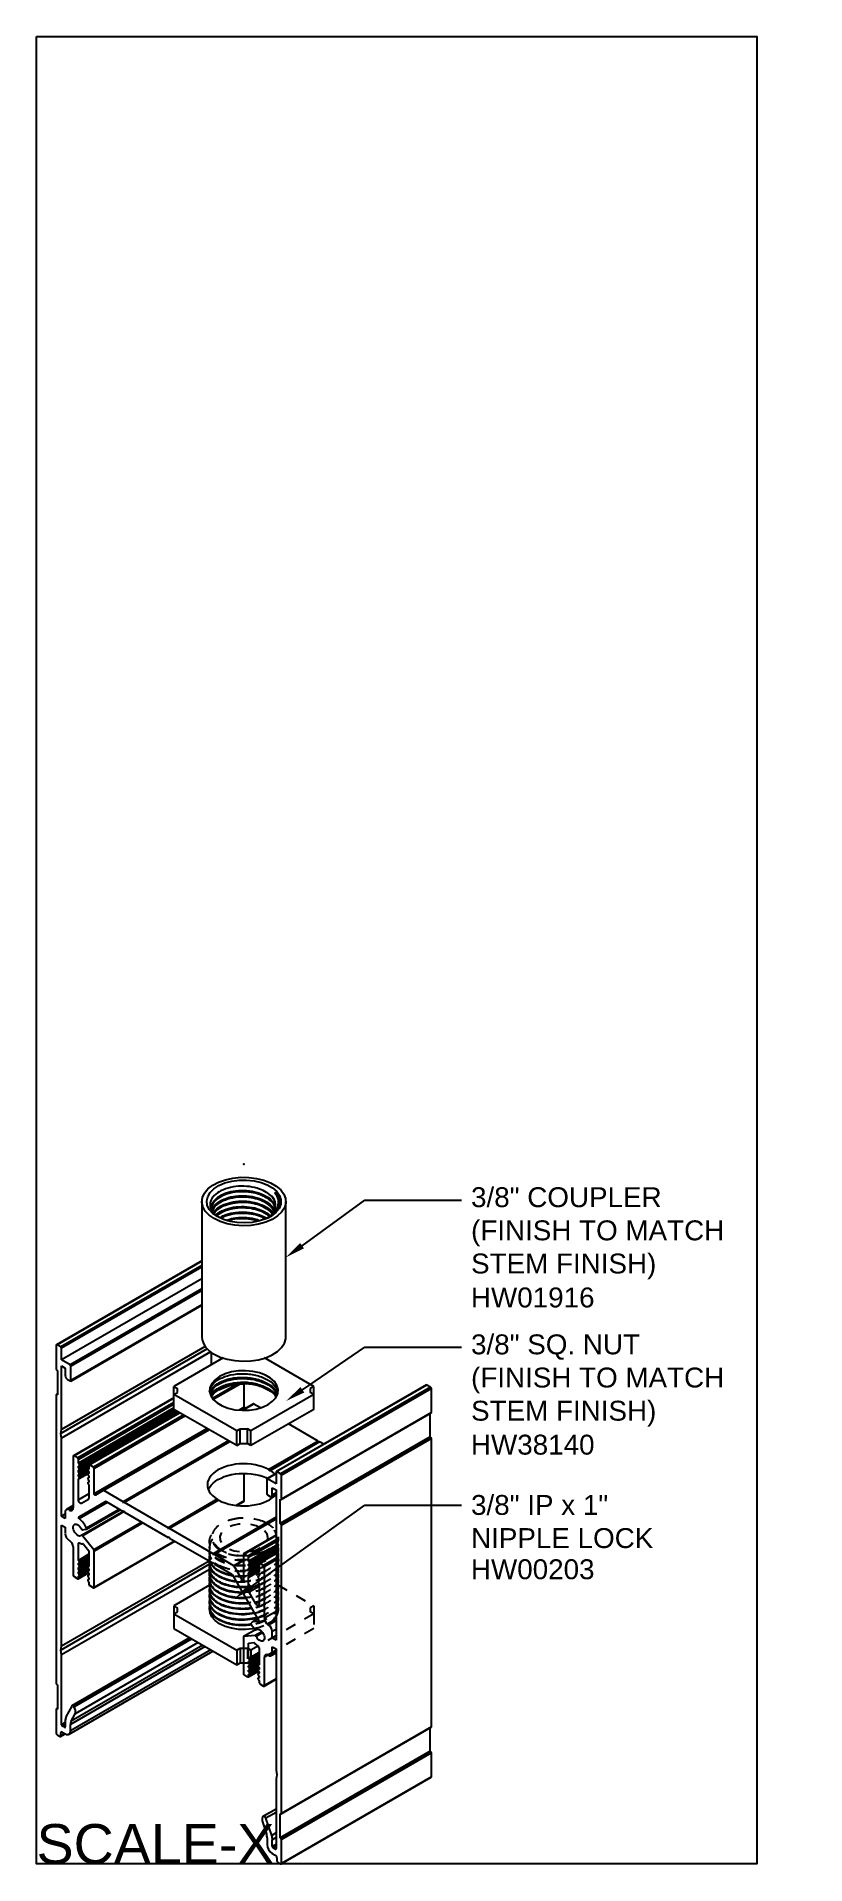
# Model space of a CAD drawing. Extents: x 0 to 7.2, y -17.2 to 0.
import ezdxf
from ezdxf import colors
from ezdxf.entities.mleader import LeaderData, LeaderLine
from ezdxf.math import Vec2, Vec3

# ---------------------------------------------------------------- set-up
doc = ezdxf.new("R2010")
doc.units = 0
doc.header["$LTSCALE"] = 0.5
doc.header["$MEASUREMENT"] = 0
doc.linetypes.add('HIDDEN2', pattern=[0.1875, 0.125, -0.0625])
doc.layers.get('0').update_dxf_attribs({"color": 255, "linetype": 'CONTINUOUS'})
doc.layers.add('CUST DWG', color=60, linetype='CONTINUOUS', lineweight=20)
for name, color, linetype in [('FAB DWG', 221, 'CONTINUOUS'), ('Hardware', 242, 'CONTINUOUS'), ('Housing', 150, 'CONTINUOUS'), ('Mounting', 4, 'CONTINUOUS')]:
    doc.layers.add(name, color=color, linetype=linetype)
doc.layers.add('Text-Unprinted', color=131, linetype='CONTINUOUS', plot=False)
doc.styles.add('LSAD_Standard', font='arial.ttf')

msp = doc.modelspace()

# ---------------------------------------------------------------- texts
at = {"layer": 'FAB DWG', "ltscale": 0.5, "transparency": 16777216, "char_height": 0.1875, "width": 3.15153, "attachment_point": 1, "style": 'LSAD_Standard'}
for s, insert in [('\\A1;HW01916', (4.094, -11.788)), ('\\A1;HW38140', (4.094, -13.175)), ('\\A1;HW00203', (4.094, -14.349))]:
    msp.add_mtext(s, dxfattribs=dict(at, insert=insert))
at = {"layer": 'Text-Unprinted', "ltscale": 0.5, "transparency": 16777216, "style": 'LSAD_Standard'}
msp.add_attdef('SCALE-X', (0, -17.219), 'XEffectiveScaleFactor', height=0.375, dxfattribs=at)

# ---------------------------------------------------------------- linework, layer by layer
at = {"ltscale": 0.5, "transparency": 16777216}
msp.add_point((1.954, -10.625), dxfattribs=at)
at = {"layer": 'Hardware', "transparency": 16777216}
for p, q in [((1.76, -12.452), (1.295, -12.72)), ((2.612, -12.72), (2.147, -12.452)), ((1.295, -12.72), (1.328, -12.74)), ((1.295, -12.797), (1.295, -12.72)), ((1.328, -12.778), (1.328, -12.74)), ((2.612, -12.72), (2.579, -12.74)), ((2.579, -12.74), (2.579, -12.778)), ((2.612, -12.797), (2.612, -12.72)), ((1.295, -12.797), (1.328, -12.778)), ((1.887, -13.139), (1.295, -12.797)), ((1.295, -12.936), (1.295, -12.797)), ((2.612, -12.797), (2.02, -13.139)), ((2.612, -12.797), (2.579, -12.778)), ((2.612, -12.936), (2.612, -12.797)), ((1.887, -13.277), (1.295, -12.936)), ((2.612, -12.936), (2.02, -13.277)), ((1.887, -13.139), (1.92, -13.119)), ((1.887, -13.277), (1.887, -13.139)), ((1.887, -13.277), (1.92, -13.258)), ((1.92, -13.119), (1.987, -13.119)), ((1.92, -13.258), (1.92, -13.119)), ((1.92, -13.258), (1.987, -13.258)), ((2.02, -13.139), (1.987, -13.119)), ((1.987, -13.258), (1.987, -13.119)), ((2.02, -13.277), (1.987, -13.258)), ((2.02, -13.277), (2.02, -13.139)), ((2.143, -13.996), (2.144, -13.997)), ((1.63, -14.594), (1.295, -14.787)), ((1.295, -14.787), (1.328, -14.806)), ((1.295, -14.787), (1.295, -14.864)), ((1.328, -14.844), (1.328, -14.806)), ((1.295, -14.864), (1.328, -14.844)), ((1.295, -14.864), (1.887, -15.205)), ((1.295, -14.864), (1.295, -15.002)), ((1.295, -15.002), (1.887, -15.344)), ((1.887, -15.205), (1.92, -15.186)), ((1.887, -15.205), (1.887, -15.344)), ((1.887, -15.344), (1.92, -15.325)), ((1.92, -15.186), (1.949, -15.186)), ((1.92, -15.186), (1.92, -15.325)), ((1.92, -15.325), (1.949, -15.325))]:
    msp.add_line(p, q, dxfattribs=at)
at = {"layer": 'Hardware', "linetype": 'HIDDEN2', "transparency": 16777216}
for p, q in [((2.273, -14.591), (2.612, -14.787)), ((2.612, -14.787), (2.579, -14.806)), ((2.579, -14.806), (2.579, -14.844)), ((2.612, -14.787), (2.612, -14.864)), ((2.612, -14.864), (2.02, -15.205)), ((2.612, -14.864), (2.579, -14.844)), ((2.612, -14.864), (2.612, -15.002)), ((2.612, -15.002), (2.02, -15.344)), ((1.949, -15.186), (1.987, -15.186)), ((1.949, -15.325), (1.987, -15.325)), ((2.02, -15.205), (1.987, -15.186)), ((1.987, -15.186), (1.987, -15.325)), ((2.02, -15.344), (1.987, -15.325)), ((2.02, -15.205), (2.02, -15.344))]:
    msp.add_line(p, q, dxfattribs=at)
at = {"layer": 'Hardware', "transparency": 16777216, "flags": 128}
for points in [[(2.182, -12.891), (2.225, -12.86), (2.256, -12.826), (2.273, -12.788), (2.277, -12.749), (2.266, -12.71), (2.242, -12.674), (2.205, -12.641), (2.157, -12.614), (2.1, -12.592), (2.037, -12.578), (1.97, -12.572), (1.903, -12.574), (1.838, -12.584), (1.777, -12.602), (1.725, -12.627), (1.682, -12.657), (1.651, -12.692), (1.634, -12.73), (1.63, -12.768), (1.641, -12.807), (1.665, -12.843), (1.702, -12.876), (1.75, -12.904), (1.807, -12.925), (1.87, -12.939), (1.937, -12.945), (2.004, -12.943), (2.069, -12.933), (2.13, -12.915), (2.182, -12.891)], [(2.021, -14.96), (1.999, -14.964), (1.94, -14.967), (1.892, -14.965), (1.829, -14.956), (1.813, -14.952), (1.809, -14.951), (1.807, -14.951), (1.807, -14.951), (1.807, -14.951), (1.807, -14.951), (1.807, -14.951), (1.807, -14.951), (1.807, -14.951), (1.807, -14.951), (1.807, -14.951), (1.807, -14.951), (1.807, -14.951), (1.785, -14.944), (1.754, -14.932), (1.716, -14.914), (1.678, -14.886), (1.646, -14.848), (1.63, -14.8), (1.635, -14.778)], [(2.054, -15.001), (2.037, -15.005), (1.97, -15.011), (1.903, -15.009), (1.838, -14.999), (1.778, -14.981), (1.725, -14.957), (1.683, -14.927), (1.652, -14.892), (1.635, -14.854), (1.631, -14.815), (1.637, -14.789)]]:
    msp.add_lwpolyline(points, dxfattribs=at)
at = {"layer": 'Hardware', "linetype": 'HIDDEN2', "transparency": 16777216, "flags": 128}
for points in [[(2.114, -14.055), (2.069, -14.034), (2.017, -14.021), (1.961, -14.016), (1.904, -14.019), (1.85, -14.03), (1.803, -14.049), (1.765, -14.074), (1.739, -14.103), (1.727, -14.135), (1.729, -14.168), (1.745, -14.2), (1.774, -14.228), (1.814, -14.251), (1.863, -14.268), (1.918, -14.277), (1.975, -14.278), (2.031, -14.271), (2.081, -14.256), (2.124, -14.234), (2.156, -14.207), (2.176, -14.176), (2.181, -14.143), (2.172, -14.111), (2.149, -14.081), (2.114, -14.055)], [(2.275, -14.206), (2.277, -14.215), (2.253, -14.281), (2.2, -14.333), (2.132, -14.37), (2.061, -14.392), (1.993, -14.403), (1.935, -14.406), (1.887, -14.403), (1.826, -14.394), (1.811, -14.39), (1.808, -14.389), (1.807, -14.389), (1.807, -14.389), (1.806, -14.389), (1.806, -14.389), (1.806, -14.389), (1.806, -14.389), (1.806, -14.389), (1.806, -14.389), (1.783, -14.382), (1.752, -14.37), (1.714, -14.351), (1.676, -14.323), (1.645, -14.285), (1.63, -14.237), (1.643, -14.182), (1.655, -14.163), (1.66, -14.157)], [(2.272, -14.754), (2.277, -14.774), (2.254, -14.839), (2.203, -14.892), (2.137, -14.929), (2.067, -14.952), (2.021, -14.96)], [(2.275, -14.838), (2.265, -14.873), (2.241, -14.91), (2.204, -14.942), (2.157, -14.97), (2.1, -14.991), (2.054, -15.001)]]:
    msp.add_lwpolyline(points, dxfattribs=at)
at = {"layer": 'Hardware', "linetype": 'HIDDEN2', "transparency": 16777216}
msp.add_arc((1.955, -14.476), 0.516, 68.6082, 95.8848, dxfattribs=at)
at = {"layer": 'Hardware', "transparency": 16777216}
for points, knots in [([(1.631, -12.772), (1.636, -12.75), (1.646, -12.704), (1.719, -12.646), (1.826, -12.607), (1.953, -12.596), (2.081, -12.613), (2.187, -12.657), (2.257, -12.716), (2.266, -12.759), (2.27, -12.777)], [0, 0, 0, 0, 0.123199, 0.253761, 0.384324, 0.514886, 0.645448, 0.77601, 0.906573, 1, 1, 1, 1]), ([(1.638, -12.788), (1.642, -12.772), (1.651, -12.733), (1.72, -12.68), (1.826, -12.641), (1.953, -12.63), (2.081, -12.647), (2.187, -12.692), (2.253, -12.745), (2.262, -12.782), (2.264, -12.795)], [0, 0, 0, 0, 0.094349, 0.233906, 0.373463, 0.51302, 0.652577, 0.792135, 0.931692, 1, 1, 1, 1]), ([(1.64, -12.792), (1.644, -12.779), (1.653, -12.742), (1.72, -12.691), (1.826, -12.653), (1.953, -12.641), (2.081, -12.658), (2.186, -12.703), (2.251, -12.754), (2.26, -12.79), (2.263, -12.8)], [0, 0, 0, 0, 0.082922, 0.225901, 0.368879, 0.511858, 0.654836, 0.797815, 0.940794, 1, 1, 1, 1]), ([(1.647, -12.807), (1.649, -12.8), (1.658, -12.77), (1.721, -12.726), (1.826, -12.687), (1.953, -12.675), (2.081, -12.692), (2.186, -12.737), (2.247, -12.783), (2.256, -12.813), (2.257, -12.817)], [0, 0, 0, 0, 0.045014, 0.199343, 0.353672, 0.508002, 0.662331, 0.81666, 0.97099, 1, 1, 1, 1]), ([(1.65, -12.811), (1.651, -12.807), (1.66, -12.779), (1.721, -12.737), (1.826, -12.698), (1.953, -12.686), (2.081, -12.704), (2.185, -12.748), (2.246, -12.793), (2.254, -12.82), (2.255, -12.823)], [0, 0, 0, 0, 0.031004, 0.189528, 0.348052, 0.506576, 0.665101, 0.823625, 0.982149, 1, 1, 1, 1]), ([(1.651, -12.815), (1.653, -12.812), (1.663, -12.788), (1.717, -12.751), (1.808, -12.711), (1.892, -12.696), (1.939, -12.694), (1.948, -12.694)], [0, 0, 0, 0, 0.036029, 0.330898, 0.626534, 0.932015, 1, 1, 1, 1]), ([(1.948, -12.694), (1.952, -12.693), (1.963, -12.693), (1.973, -12.694), (1.978, -12.695)], [0, 0, 0, 0, 0.451289, 1, 1, 1, 1]), ([(1.879, -14.556), (1.877, -14.555), (1.845, -14.552), (1.792, -14.54), (1.744, -14.521), (1.716, -14.505), (1.694, -14.492), (1.666, -14.469), (1.642, -14.437), (1.63, -14.402), (1.629, -14.378), (1.631, -14.368)], [0.5570542, 0.5570542, 0.5570542, 0.5570542, 0.5614146, 0.6409028, 0.6986175, 0.7130126, 0.7424986, 0.7816857, 0.8404038, 0.8991231, 0.9462235, 0.9462235, 0.9462235, 0.9462235]), ([(1.91, -14.609), (1.907, -14.609), (1.883, -14.607), (1.837, -14.602), (1.775, -14.585), (1.718, -14.56), (1.673, -14.528), (1.644, -14.492), (1.629, -14.454), (1.629, -14.417), (1.64, -14.395), (1.645, -14.385)], [0.5322931, 0.5322931, 0.5322931, 0.5322931, 0.539631, 0.592383, 0.6508027, 0.7148835, 0.776888, 0.835474, 0.8940601, 0.9526465, 1, 1, 1, 1]), ([(1.939, -14.661), (1.927, -14.661), (1.892, -14.66), (1.835, -14.652), (1.773, -14.635), (1.719, -14.611), (1.676, -14.581), (1.646, -14.546), (1.63, -14.508), (1.628, -14.47), (1.639, -14.447), (1.644, -14.435)], [0.5071023, 0.5071023, 0.5071023, 0.5071023, 0.537265, 0.5957869, 0.6543087, 0.7128305, 0.7713524, 0.8298743, 0.8883962, 0.9469181, 1, 1, 1, 1]), ([(1.883, -14.562), (1.872, -14.561), (1.823, -14.555), (1.743, -14.531), (1.669, -14.482), (1.63, -14.432), (1.634, -14.401), (1.636, -14.391)], [0.5704232, 0.5704232, 0.5704232, 0.5704232, 0.6039513, 0.71956, 0.8333848, 0.9492983, 1, 1, 1, 1]), ([(1.913, -14.616), (1.892, -14.615), (1.832, -14.608), (1.743, -14.582), (1.669, -14.533), (1.63, -14.483), (1.634, -14.452), (1.636, -14.442)], [0.539811, 0.539811, 0.539811, 0.539811, 0.6039513, 0.71956, 0.8333848, 0.9492983, 1, 1, 1, 1]), ([(1.851, -14.507), (1.851, -14.507), (1.813, -14.501), (1.743, -14.48), (1.669, -14.431), (1.637, -14.391), (1.634, -14.37)], [0.6028378, 0.6028378, 0.6028378, 0.6028378, 0.6039513, 0.71956, 0.8333848, 0.9467551, 0.9467551, 0.9467551, 0.9467551]), ([(1.847, -14.5), (1.836, -14.498), (1.814, -14.493), (1.784, -14.485), (1.759, -14.476), (1.74, -14.467), (1.718, -14.456), (1.689, -14.438), (1.657, -14.409), (1.642, -14.384), (1.637, -14.372)], [0.5867843, 0.5867843, 0.5867843, 0.5867843, 0.6169494, 0.6451394, 0.6729022, 0.693151, 0.7075897, 0.7481971, 0.8044279, 0.8636236, 0.8636236, 0.8636236, 0.8636236]), ([(2.024, -14.808), (2.022, -14.808), (1.996, -14.812), (1.943, -14.816), (1.864, -14.811), (1.803, -14.798), (1.761, -14.783), (1.724, -14.767), (1.686, -14.743), (1.652, -14.709), (1.633, -14.672), (1.627, -14.64), (1.633, -14.622), (1.635, -14.617)], [0.456411, 0.456411, 0.456411, 0.456411, 0.4606077, 0.5268216, 0.5955838, 0.6668929, 0.6991798, 0.7297981, 0.7909455, 0.8520927, 0.9132397, 0.9743865, 1, 1, 1, 1]), ([(1.968, -14.711), (1.95, -14.712), (1.923, -14.712), (1.889, -14.71), (1.864, -14.707), (1.828, -14.701), (1.778, -14.688), (1.724, -14.665), (1.679, -14.635), (1.648, -14.6), (1.63, -14.563), (1.629, -14.524), (1.635, -14.498), (1.644, -14.486), (1.644, -14.486)], [0.4818087, 0.4818087, 0.4818087, 0.4818087, 0.526788, 0.550083, 0.569646, 0.5892091, 0.6477968, 0.7063846, 0.7649725, 0.8235603, 0.8821482, 0.9407361, 0.999324, 1, 1, 1, 1]), ([(1.996, -14.76), (1.995, -14.76), (1.976, -14.762), (1.936, -14.764), (1.873, -14.76), (1.801, -14.747), (1.727, -14.72), (1.68, -14.687), (1.654, -14.658), (1.642, -14.638), (1.631, -14.611), (1.629, -14.578), (1.634, -14.551), (1.644, -14.538), (1.644, -14.537)], [0.459854, 0.459854, 0.459854, 0.459854, 0.4643981, 0.5070662, 0.560269, 0.6239864, 0.6981941, 0.7828639, 0.813537, 0.8453833, 0.8784026, 0.9367866, 0.9951706, 1, 1, 1, 1]), ([(1.943, -14.667), (1.911, -14.667), (1.841, -14.662), (1.743, -14.634), (1.669, -14.584), (1.63, -14.534), (1.634, -14.503), (1.636, -14.493)], [0.510501, 0.510501, 0.510501, 0.510501, 0.6039513, 0.71956, 0.8333848, 0.9492983, 1, 1, 1, 1]), ([(1.972, -14.717), (1.968, -14.718), (1.926, -14.72), (1.846, -14.714), (1.743, -14.685), (1.669, -14.635), (1.63, -14.585), (1.634, -14.554), (1.636, -14.544)], [0.4821409, 0.4821409, 0.4821409, 0.4821409, 0.4946932, 0.6039513, 0.71956, 0.8333848, 0.9492983, 1, 1, 1, 1]), ([(2, -14.766), (1.986, -14.768), (1.936, -14.771), (1.846, -14.765), (1.743, -14.736), (1.669, -14.686), (1.63, -14.636), (1.634, -14.605), (1.636, -14.595)], [0.4544515, 0.4544515, 0.4544515, 0.4544515, 0.4946932, 0.6039513, 0.71956, 0.8333848, 0.9492983, 1, 1, 1, 1]), ([(2.05, -14.854), (2.037, -14.857), (2.012, -14.861), (1.971, -14.865), (1.92, -14.866), (1.86, -14.861), (1.795, -14.847), (1.738, -14.825), (1.69, -14.797), (1.655, -14.764), (1.634, -14.727), (1.627, -14.694), (1.633, -14.675), (1.635, -14.668)], [0.4121668, 0.4121668, 0.4121668, 0.4121668, 0.4488274, 0.4833354, 0.523654, 0.5870097, 0.6503662, 0.7137233, 0.7770812, 0.8405113, 0.9039412, 0.9673707, 1, 1, 1, 1]), ([(2.076, -14.899), (2.065, -14.902), (2.041, -14.907), (1.994, -14.914), (1.934, -14.918), (1.865, -14.913), (1.8, -14.899), (1.742, -14.878), (1.694, -14.85), (1.657, -14.817), (1.635, -14.781), (1.627, -14.747), (1.633, -14.727), (1.635, -14.719)], [0.3875007, 0.3875007, 0.3875007, 0.3875007, 0.4204943, 0.4555758, 0.5188259, 0.582076, 0.6453261, 0.7085762, 0.7718264, 0.8350765, 0.8983267, 0.9615768, 1, 1, 1, 1]), ([(2.027, -14.813), (2.005, -14.817), (1.945, -14.823), (1.846, -14.816), (1.743, -14.787), (1.669, -14.737), (1.63, -14.687), (1.634, -14.656), (1.636, -14.646)], [0.4271936, 0.4271936, 0.4271936, 0.4271936, 0.4946932, 0.6039513, 0.71956, 0.8333848, 0.9492983, 1, 1, 1, 1]), ([(2.053, -14.86), (2.023, -14.866), (1.954, -14.874), (1.846, -14.867), (1.743, -14.838), (1.669, -14.788), (1.63, -14.738), (1.634, -14.707), (1.636, -14.697)], [0.4001608, 0.4001608, 0.4001608, 0.4001608, 0.4946932, 0.6039513, 0.71956, 0.8333848, 0.9492983, 1, 1, 1, 1]), ([(2.079, -14.904), (2.076, -14.905), (2.037, -14.915), (1.959, -14.926), (1.846, -14.918), (1.743, -14.889), (1.669, -14.839), (1.63, -14.789), (1.634, -14.758), (1.636, -14.748)], [0.3731625, 0.3731625, 0.3731625, 0.3731625, 0.3850289, 0.4946932, 0.6039513, 0.71956, 0.8333848, 0.9492983, 1, 1, 1, 1]), ([(2.272, -14.789), (2.275, -14.803), (2.279, -14.825), (2.272, -14.854), (2.261, -14.881), (2.238, -14.914), (2.206, -14.944), (2.179, -14.958), (2.17, -14.962)], [0, 0, 0, 0, 0.232646, 0.342733, 0.452385, 0.671373, 0.890364, 1, 1, 1, 1]), ([(2.026, -14.967), (2.004, -14.97), (1.945, -14.976), (1.846, -14.97), (1.743, -14.94), (1.67, -14.89), (1.632, -14.848), (1.634, -14.824), (1.634, -14.822)], [0.4465018, 0.4465018, 0.4465018, 0.4465018, 0.5158378, 0.6297659, 0.750316, 0.869006, 0.989874, 1, 1, 1, 1])]:
    msp.add_open_spline(points, degree=3, knots=knots, dxfattribs=at)
at = {"layer": 'Hardware', "linetype": 'HIDDEN2', "transparency": 16777216}
for points, knots in [([(2.144, -13.997), (2.153, -14.001), (2.167, -14.007), (2.197, -14.025), (2.226, -14.048), (2.253, -14.079), (2.271, -14.112), (2.28, -14.152), (2.273, -14.197), (2.245, -14.245), (2.191, -14.292), (2.129, -14.322), (2.076, -14.338), (2.041, -14.346), (1.993, -14.353), (1.934, -14.356), (1.865, -14.351), (1.799, -14.338), (1.741, -14.316), (1.693, -14.289), (1.657, -14.256), (1.635, -14.219), (1.627, -14.18), (1.636, -14.142), (1.649, -14.115), (1.663, -14.103), (1.665, -14.101)], [0, 0, 0, 0, 0.021285, 0.036991, 0.084082, 0.116878, 0.155811, 0.200874, 0.252058, 0.309353, 0.372747, 0.442229, 0.466842, 0.492139, 0.518118, 0.565622, 0.613126, 0.660631, 0.708135, 0.75564, 0.803144, 0.850648, 0.898153, 0.945657, 0.993162, 1, 1, 1, 1]), ([(1.902, -13.963), (1.875, -13.968), (1.814, -13.978), (1.733, -14.014), (1.673, -14.066), (1.649, -14.126), (1.658, -14.185), (1.69, -14.218), (1.706, -14.234)], [0, 0, 0, 0, 0.14002, 0.319141, 0.498481, 0.670573, 0.842177, 1, 1, 1, 1]), ([(2.104, -14.29), (2.128, -14.281), (2.176, -14.263), (2.23, -14.221), (2.263, -14.168), (2.263, -14.108), (2.229, -14.051), (2.182, -14.015), (2.15, -13.999), (2.144, -13.997)], [0, 0, 0, 0, 0.141168, 0.2822, 0.449981, 0.617676, 0.79027, 0.965597, 1, 1, 1, 1]), ([(2.266, -14.207), (2.266, -14.208), (2.269, -14.213), (2.276, -14.234), (2.279, -14.263), (2.272, -14.293), (2.261, -14.32), (2.238, -14.353), (2.198, -14.388), (2.146, -14.417), (2.085, -14.439), (2.018, -14.453), (1.948, -14.458), (1.878, -14.455), (1.812, -14.443), (1.752, -14.423), (1.702, -14.397), (1.663, -14.364), (1.638, -14.328), (1.628, -14.29), (1.63, -14.257), (1.641, -14.239), (1.645, -14.232)], [0, 0, 0, 0, 0.004228, 0.022426, 0.091752, 0.121057, 0.150338, 0.208816, 0.267294, 0.325772, 0.384317, 0.442862, 0.501406, 0.55995, 0.618494, 0.677038, 0.735581, 0.794124, 0.852595, 0.911066, 0.969537, 1, 1, 1, 1]), ([(1.637, -14.372), (1.636, -14.369), (1.633, -14.36), (1.63, -14.345), (1.63, -14.326), (1.633, -14.305), (1.641, -14.291), (1.645, -14.283)], [0.8636236, 0.8636236, 0.8636236, 0.8636236, 0.8762351, 0.9037151, 0.9329356, 0.9638964, 1, 1, 1, 1]), ([(2.273, -14.161), (2.273, -14.174), (2.275, -14.207), (2.238, -14.261), (2.168, -14.313), (2.07, -14.349), (1.959, -14.364), (1.846, -14.357), (1.743, -14.327), (1.669, -14.278), (1.63, -14.228), (1.634, -14.197), (1.636, -14.187)], [0, 0, 0, 0, 0.059709, 0.16606, 0.274787, 0.385029, 0.494693, 0.603951, 0.71956, 0.833385, 0.949298, 1, 1, 1, 1]), ([(2.273, -14.212), (2.273, -14.225), (2.275, -14.258), (2.238, -14.312), (2.168, -14.364), (2.07, -14.4), (1.959, -14.415), (1.846, -14.408), (1.743, -14.378), (1.669, -14.329), (1.63, -14.279), (1.634, -14.248), (1.636, -14.238)], [0, 0, 0, 0, 0.0597086, 0.1660599, 0.2747875, 0.3850289, 0.4946932, 0.6039513, 0.71956, 0.8333848, 0.9492983, 1, 1, 1, 1]), ([(2.273, -14.263), (2.273, -14.276), (2.275, -14.309), (2.238, -14.363), (2.168, -14.415), (2.07, -14.451), (1.959, -14.467), (1.846, -14.459), (1.743, -14.429), (1.669, -14.38), (1.63, -14.33), (1.634, -14.299), (1.636, -14.289)], [0, 0, 0, 0, 0.059709, 0.16606, 0.274787, 0.385029, 0.494693, 0.603951, 0.71956, 0.833385, 0.949298, 1, 1, 1, 1]), ([(2.104, -14.29), (2.089, -14.295), (2.056, -14.307), (1.999, -14.317), (1.936, -14.32), (1.874, -14.316), (1.816, -14.304), (1.764, -14.286), (1.721, -14.261), (1.689, -14.232), (1.671, -14.207), (1.669, -14.192), (1.669, -14.189)], [0, 0, 0, 0, 0.0883922, 0.1992441, 0.3076367, 0.4175182, 0.5288267, 0.6389464, 0.7472263, 0.8579245, 0.9691025, 1, 1, 1, 1]), ([(1.706, -14.234), (1.712, -14.239), (1.735, -14.26), (1.792, -14.29), (1.883, -14.313), (1.982, -14.317), (2.057, -14.306), (2.094, -14.293), (2.104, -14.29)], [0, 0, 0, 0, 0.069066, 0.283713, 0.49836, 0.713008, 0.927655, 1, 1, 1, 1]), ([(2.265, -14.259), (2.268, -14.265), (2.277, -14.285), (2.279, -14.32), (2.268, -14.361), (2.242, -14.399), (2.204, -14.434), (2.154, -14.464), (2.092, -14.488), (2.022, -14.503), (1.949, -14.509), (1.89, -14.507), (1.857, -14.502), (1.847, -14.5)], [0, 0, 0, 0, 0.0277544, 0.0861073, 0.1444597, 0.2008173, 0.2570152, 0.3155982, 0.376565, 0.4391058, 0.5000877, 0.5593691, 0.5867843, 0.5867843, 0.5867843, 0.5867843]), ([(1.631, -14.368), (1.632, -14.366), (1.634, -14.354), (1.64, -14.343), (1.645, -14.334)], [0.94622348, 0.94622348, 0.94622348, 0.94622348, 0.95577975, 1, 1, 1, 1]), ([(1.634, -14.37), (1.634, -14.369), (1.633, -14.36), (1.634, -14.35), (1.636, -14.34)], [0.94675505, 0.94675505, 0.94675505, 0.94675505, 0.94929834, 1, 1, 1, 1]), ([(2.273, -14.314), (2.273, -14.327), (2.275, -14.36), (2.238, -14.414), (2.168, -14.466), (2.07, -14.502), (1.96, -14.517), (1.886, -14.513), (1.851, -14.507)], [0, 0, 0, 0, 0.0597086, 0.1660599, 0.2747875, 0.3850289, 0.4946932, 0.6028378, 0.6028378, 0.6028378, 0.6028378]), ([(2.264, -14.312), (2.267, -14.318), (2.283, -14.342), (2.277, -14.39), (2.249, -14.445), (2.198, -14.491), (2.134, -14.524), (2.065, -14.546), (1.996, -14.557), (1.934, -14.56), (1.896, -14.557), (1.879, -14.556)], [0, 0, 0, 0, 0.0243408, 0.1105068, 0.1912501, 0.2665626, 0.3364366, 0.400865, 0.4598414, 0.5133598, 0.5570542, 0.5570542, 0.5570542, 0.5570542]), ([(2.273, -14.366), (2.273, -14.378), (2.275, -14.412), (2.238, -14.465), (2.168, -14.517), (2.07, -14.553), (1.971, -14.567), (1.908, -14.565), (1.883, -14.562)], [0, 0, 0, 0, 0.0597086, 0.1660599, 0.2747875, 0.3850289, 0.4946932, 0.5704232, 0.5704232, 0.5704232, 0.5704232]), ([(2.265, -14.361), (2.267, -14.365), (2.276, -14.381), (2.279, -14.413), (2.272, -14.453), (2.25, -14.492), (2.214, -14.529), (2.171, -14.557), (2.132, -14.575), (2.091, -14.589), (2.037, -14.603), (1.971, -14.61), (1.929, -14.61), (1.91, -14.609)], [0, 0, 0, 0, 0.0155668, 0.0741219, 0.1281878, 0.1838366, 0.2438831, 0.3083232, 0.3376576, 0.3669783, 0.4255345, 0.4840914, 0.5322931, 0.5322931, 0.5322931, 0.5322931]), ([(2.273, -14.417), (2.273, -14.429), (2.275, -14.463), (2.238, -14.516), (2.168, -14.568), (2.07, -14.605), (1.981, -14.617), (1.929, -14.616), (1.913, -14.616)], [0, 0, 0, 0, 0.0597086, 0.1660599, 0.2747875, 0.3850289, 0.4946932, 0.539811, 0.539811, 0.539811, 0.539811]), ([(2.265, -14.412), (2.267, -14.414), (2.276, -14.43), (2.279, -14.461), (2.272, -14.503), (2.25, -14.543), (2.214, -14.58), (2.166, -14.611), (2.108, -14.636), (2.043, -14.653), (1.985, -14.66), (1.951, -14.661), (1.939, -14.661)], [0, 0, 0, 0, 0.0105693, 0.069091, 0.1276127, 0.1861344, 0.2446562, 0.3031779, 0.3616997, 0.4202215, 0.4787432, 0.5071023, 0.5071023, 0.5071023, 0.5071023]), ([(2.273, -14.468), (2.273, -14.48), (2.275, -14.514), (2.238, -14.567), (2.168, -14.619), (2.07, -14.656), (1.991, -14.666), (1.948, -14.667), (1.943, -14.667)], [0, 0, 0, 0, 0.0597086, 0.1660599, 0.2747875, 0.3850289, 0.4946932, 0.510501, 0.510501, 0.510501, 0.510501]), ([(2.265, -14.464), (2.267, -14.466), (2.276, -14.481), (2.278, -14.512), (2.273, -14.554), (2.246, -14.6), (2.197, -14.645), (2.122, -14.683), (2.042, -14.705), (1.988, -14.71), (1.968, -14.711)], [0, 0, 0, 0, 0.0121459, 0.0653947, 0.1254182, 0.1922068, 0.2657502, 0.3460368, 0.4330539, 0.4818087, 0.4818087, 0.4818087, 0.4818087]), ([(2.273, -14.519), (2.273, -14.531), (2.275, -14.565), (2.238, -14.618), (2.168, -14.67), (2.074, -14.705), (2.005, -14.715), (1.972, -14.717)], [0, 0, 0, 0, 0.0597086, 0.1660599, 0.2747875, 0.3850289, 0.4821409, 0.4821409, 0.4821409, 0.4821409]), ([(2.266, -14.513), (2.266, -14.513), (2.275, -14.527), (2.278, -14.557), (2.274, -14.599), (2.254, -14.64), (2.22, -14.677), (2.174, -14.709), (2.13, -14.729), (2.096, -14.74), (2.075, -14.746), (2.053, -14.751), (2.026, -14.756), (2.007, -14.759), (1.996, -14.76)], [0, 0, 0, 0, 0.00208, 0.0612349, 0.1201263, 0.1787542, 0.2371186, 0.2952195, 0.3530567, 0.3723096, 0.391533, 0.410727, 0.432281, 0.459854, 0.459854, 0.459854, 0.459854]), ([(2.273, -14.57), (2.273, -14.582), (2.275, -14.616), (2.238, -14.669), (2.168, -14.722), (2.082, -14.753), (2.023, -14.764), (2, -14.766)], [0, 0, 0, 0, 0.0597086, 0.1660599, 0.2747875, 0.3850289, 0.4544515, 0.4544515, 0.4544515, 0.4544515]), ([(2.266, -14.564), (2.27, -14.577), (2.277, -14.596), (2.277, -14.623), (2.271, -14.661), (2.246, -14.703), (2.198, -14.745), (2.148, -14.773), (2.09, -14.795), (2.046, -14.804), (2.024, -14.808)], [0, 0, 0, 0, 0.0562072, 0.0867791, 0.1173509, 0.2212609, 0.2772688, 0.33583, 0.3969434, 0.456411, 0.456411, 0.456411, 0.456411]), ([(2.273, -14.621), (2.273, -14.633), (2.275, -14.667), (2.238, -14.72), (2.168, -14.773), (2.09, -14.801), (2.041, -14.811), (2.027, -14.813)], [0, 0, 0, 0, 0.0597086, 0.1660599, 0.2747875, 0.3850289, 0.4271936, 0.4271936, 0.4271936, 0.4271936]), ([(2.272, -14.639), (2.273, -14.643), (2.281, -14.662), (2.275, -14.696), (2.258, -14.735), (2.234, -14.763), (2.213, -14.782), (2.198, -14.794), (2.174, -14.809), (2.149, -14.823), (2.118, -14.835), (2.093, -14.843), (2.07, -14.849), (2.055, -14.853), (2.05, -14.854)], [0, 0, 0, 0, 0.0155583, 0.0884522, 0.1503831, 0.2013293, 0.2291946, 0.2521597, 0.270223, 0.3211771, 0.343763, 0.3691394, 0.3973056, 0.4121668, 0.4121668, 0.4121668, 0.4121668]), ([(2.273, -14.774), (2.273, -14.786), (2.275, -14.82), (2.238, -14.873), (2.168, -14.926), (2.09, -14.955), (2.04, -14.965), (2.026, -14.967)], [0, 0, 0, 0, 0.0622607, 0.1731578, 0.2865326, 0.4014861, 0.4465018, 0.4465018, 0.4465018, 0.4465018]), ([(2.273, -14.672), (2.273, -14.684), (2.275, -14.718), (2.238, -14.771), (2.168, -14.824), (2.098, -14.849), (2.058, -14.859), (2.053, -14.86)], [0, 0, 0, 0, 0.0597086, 0.1660599, 0.2747875, 0.3850289, 0.4001608, 0.4001608, 0.4001608, 0.4001608]), ([(2.272, -14.689), (2.274, -14.696), (2.28, -14.717), (2.273, -14.756), (2.247, -14.805), (2.193, -14.853), (2.131, -14.883), (2.088, -14.896), (2.076, -14.899), (2.076, -14.899)], [0, 0, 0, 0, 0.0293799, 0.0976844, 0.1744271, 0.2595919, 0.353161, 0.386356, 0.3875007, 0.3875007, 0.3875007, 0.3875007]), ([(2.273, -14.723), (2.273, -14.735), (2.275, -14.769), (2.238, -14.822), (2.171, -14.873), (2.11, -14.896), (2.079, -14.904)], [0, 0, 0, 0, 0.0597086, 0.1660599, 0.2747875, 0.3731625, 0.3731625, 0.3731625, 0.3731625])]:
    msp.add_open_spline(points, degree=3, knots=knots, dxfattribs=at)
at = {"layer": 'Housing', "transparency": 16777216}
for p, q in [((1.558, -11.536), (0.188, -12.327)), ((1.558, -11.539), (0.193, -12.327)), ((1.558, -11.58), (0.228, -12.348)), ((1.558, -11.597), (0.235, -12.36)), ((1.558, -11.707), (0.235, -12.47)), ((1.558, -11.801), (0.317, -12.517)), ((1.558, -11.817), (0.324, -12.529)), ((0.322, -12.669), (1.558, -11.955)), ((1.558, -11.952), (0.324, -12.664)), ((0.186, -12.331), (0.186, -12.557)), ((0.228, -12.348), (0.193, -12.327)), ((1.607, -12.367), (0.228, -13.163)), ((1.589, -12.344), (0.235, -13.126)), ((1.59, -12.345), (0.235, -13.127)), ((0.235, -12.47), (0.235, -12.36)), ((1.639, -12.395), (0.235, -13.206)), ((1.64, -12.396), (0.235, -13.208)), ((0.193, -12.569), (0.196, -12.571)), ((0.196, -12.571), (0.196, -12.8)), ((0.317, -12.517), (0.235, -12.47)), ((0.235, -12.527), (0.271, -12.548)), ((0.235, -13.126), (0.235, -12.527)), ((0.271, -12.548), (0.271, -12.617)), ((0.324, -12.664), (0.324, -12.529)), ((1.649, -12.516), (1.649, -12.402)), ((0.292, -12.654), (0.317, -12.668)), ((1.891, -12.698), (1.658, -12.833)), ((1.925, -12.695), (1.666, -12.844)), ((1.958, -12.916), (1.958, -12.693)), ((3.674, -12.706), (2.26, -13.523)), ((3.679, -12.707), (2.265, -13.523)), ((3.714, -12.727), (2.3, -13.544)), ((3.721, -12.74), (2.307, -13.556)), ((3.714, -12.727), (3.679, -12.707)), ((3.721, -12.965), (3.721, -12.74)), ((0.186, -12.802), (0.186, -15.519)), ((0.196, -12.792), (0.188, -12.797)), ((0.196, -12.796), (0.193, -12.798)), ((0.196, -12.8), (0.193, -12.798)), ((1.295, -12.826), (0.348, -13.374)), ((1.295, -12.83), (0.353, -13.374)), ((1.295, -12.871), (0.388, -13.394)), ((1.295, -12.887), (0.395, -13.407)), ((1.958, -12.916), (1.911, -12.943)), ((2.044, -12.885), (1.94, -12.945)), ((2.049, -12.886), (1.946, -12.945)), ((2.11, -12.921), (2.049, -12.886)), ((1.295, -12.922), (0.395, -13.442)), ((1.319, -12.949), (0.395, -13.483)), ((1.298, -12.937), (0.403, -13.454)), ((0.403, -13.466), (1.309, -12.944)), ((1.333, -12.958), (0.403, -13.495)), ((0.403, -13.507), (1.344, -12.964)), ((1.349, -12.967), (0.496, -13.459)), ((1.352, -12.969), (0.501, -13.46)), ((1.387, -12.989), (0.536, -13.48)), ((1.401, -12.997), (0.544, -13.492)), ((2.305, -13.786), (3.719, -12.969)), ((3.721, -12.965), (2.307, -13.781)), ((2.654, -13.235), (2.374, -13.073)), ((3.711, -13.196), (3.711, -12.974)), ((0.228, -13.163), (0.235, -13.127)), ((0.235, -13.206), (0.228, -13.163)), ((0.235, -13.944), (0.235, -13.208)), ((1.609, -13.117), (0.544, -13.732)), ((1.626, -13.127), (0.629, -13.702)), ((1.629, -13.128), (0.634, -13.702)), ((1.809, -13.233), (0.815, -13.806)), ((1.823, -13.241), (0.829, -13.815)), ((2.654, -13.235), (2.189, -13.503)), ((2.668, -13.243), (2.204, -13.511)), ((3.711, -13.196), (2.296, -14.012)), ((3.714, -13.198), (2.3, -14.014)), ((3.721, -13.21), (2.307, -14.026)), ((2.661, -13.247), (2.654, -13.235)), ((2.706, -13.265), (2.668, -13.243)), ((3.714, -13.198), (3.711, -13.196)), ((3.721, -15.927), (3.721, -13.21)), ((0.346, -13.378), (0.346, -13.865)), ((0.388, -13.394), (0.353, -13.374)), ((0.395, -13.442), (0.395, -13.407)), ((0.403, -13.454), (0.395, -13.442)), ((0.494, -13.466), (0.395, -13.523)), ((0.395, -13.47), (0.403, -13.467)), ((0.395, -13.483), (0.395, -13.47)), ((0.403, -13.495), (0.395, -13.483)), ((0.395, -13.51), (0.403, -13.507)), ((0.395, -13.523), (0.395, -13.51)), ((0.485, -13.512), (0.395, -13.564)), ((0.403, -13.536), (0.395, -13.523)), ((0.395, -13.551), (0.403, -13.548)), ((0.395, -13.564), (0.395, -13.551)), ((0.403, -13.576), (0.395, -13.564)), ((0.395, -13.592), (0.403, -13.589)), ((0.395, -13.79), (0.395, -13.592)), ((0.494, -13.483), (0.403, -13.536)), ((0.403, -13.548), (0.494, -13.496)), ((0.493, -13.525), (0.403, -13.576)), ((0.403, -13.589), (0.494, -13.536)), ((0.494, -13.497), (0.486, -13.502)), ((0.494, -13.498), (0.486, -13.502)), ((0.494, -13.499), (0.486, -13.502)), ((0.486, -13.515), (0.494, -13.527)), ((0.494, -13.538), (0.486, -13.543)), ((0.494, -13.538), (0.486, -13.543)), ((0.494, -13.54), (0.486, -13.543)), ((0.486, -13.555), (0.494, -13.568)), ((0.494, -13.579), (0.486, -13.584)), ((0.494, -13.579), (0.486, -13.584)), ((0.494, -13.581), (0.486, -13.584)), ((0.486, -13.596), (0.494, -13.608)), ((0.494, -13.464), (0.494, -13.499)), ((0.494, -13.527), (0.494, -13.54)), ((0.494, -13.568), (0.494, -13.581)), ((0.536, -13.48), (0.501, -13.46)), ((0.544, -13.732), (0.544, -13.492)), ((1.958, -13.797), (1.958, -13.539)), ((2.169, -13.595), (2.169, -13.729)), ((2.258, -13.54), (2.171, -13.59)), ((2.258, -13.544), (2.176, -13.591)), ((2.258, -13.638), (2.176, -13.591)), ((2.197, -13.515), (2.204, -13.511)), ((2.258, -13.527), (2.258, -13.638)), ((2.3, -13.544), (2.265, -13.523)), ((2.307, -13.781), (2.307, -13.556)), ((0.494, -13.733), (0.395, -13.79)), ((0.494, -13.62), (0.486, -13.625)), ((0.494, -13.62), (0.486, -13.625)), ((0.494, -13.621), (0.486, -13.625)), ((0.486, -13.637), (0.494, -13.649)), ((0.494, -13.608), (0.494, -13.621)), ((0.494, -13.649), (0.494, -13.773)), ((0.629, -13.702), (0.556, -13.745)), ((0.815, -13.806), (0.634, -13.702)), ((2.176, -13.742), (2.201, -13.756)), ((2.216, -13.757), (2.258, -13.733)), ((2.222, -13.674), (2.258, -13.695)), ((2.222, -13.744), (2.222, -13.674)), ((2.258, -13.723), (2.222, -13.744)), ((2.258, -13.695), (2.258, -14.294)), ((0.271, -13.924), (0.235, -13.944)), ((0.271, -13.964), (0.235, -13.944)), ((0.271, -13.903), (0.271, -13.964)), ((0.346, -13.843), (0.281, -13.88)), ((0.346, -13.86), (0.306, -13.883)), ((0.31, -13.885), (0.306, -13.883)), ((0.346, -13.865), (0.31, -13.885)), ((0.399, -13.951), (0.65, -13.804)), ((0.654, -13.804), (0.399, -13.951)), ((0.67, -13.813), (0.403, -13.967)), ((0.823, -13.894), (0.424, -14.124)), ((0.489, -13.784), (0.425, -13.822)), ((0.826, -13.9), (0.432, -14.128)), ((0.471, -14.066), (0.789, -13.882)), ((0.781, -13.877), (0.472, -14.056)), ((0.655, -13.805), (0.815, -13.897)), ((0.822, -13.819), (0.815, -13.806)), ((0.815, -13.897), (0.822, -13.893)), ((0.822, -13.893), (0.815, -13.897)), ((0.829, -13.815), (0.822, -13.819)), ((0.822, -13.893), (0.829, -13.905)), ((1.239, -14.051), (0.829, -13.815)), ((0.829, -13.905), (1.239, -14.142)), ((1.703, -13.783), (1.239, -14.051)), ((1.718, -13.792), (1.253, -14.06)), ((1.958, -13.797), (1.881, -13.841)), ((1.886, -13.842), (1.956, -13.802)), ((2.296, -13.783), (2.3, -13.785)), ((2.296, -14.012), (2.296, -13.783)), ((0.235, -14.026), (0.271, -14.046)), ((0.235, -15.169), (0.235, -14.026)), ((0.271, -14.046), (0.271, -14.107)), ((0.432, -14.07), (0.469, -14.066)), ((0.993, -14), (0.54, -14.261)), ((1.003, -14.005), (0.544, -14.271)), ((1.246, -14.064), (1.239, -14.051)), ((1.253, -14.06), (1.246, -14.064)), ((1.664, -14.296), (1.253, -14.06)), ((2.258, -13.953), (1.664, -14.296)), ((2.258, -13.97), (1.678, -14.305)), ((2.258, -14.123), (1.951, -14.299)), ((2.3, -14.014), (2.296, -14.012)), ((2.307, -16.744), (2.307, -14.026)), ((0.306, -14.169), (0.31, -14.171)), ((0.346, -14.232), (0.346, -14.499)), ((0.402, -14.196), (0.395, -14.2)), ((0.395, -14.359), (0.395, -14.2)), ((0.54, -14.261), (0.432, -14.128)), ((0.443, -14.207), (0.494, -14.27)), ((0.494, -14.27), (0.494, -14.416)), ((0.541, -14.618), (1.303, -14.179)), ((1.3, -14.177), (0.544, -14.614)), ((0.544, -14.614), (0.544, -14.271)), ((1.239, -14.142), (1.246, -14.138)), ((1.246, -14.138), (1.239, -14.142)), ((1.246, -14.138), (1.253, -14.15)), ((1.253, -14.15), (1.664, -14.387)), ((2.258, -14.126), (1.956, -14.3)), ((2.258, -14.167), (1.992, -14.32)), ((2.258, -14.183), (1.999, -14.332)), ((2.258, -14.218), (1.999, -14.368)), ((2.258, -14.259), (1.999, -14.408)), ((2.258, -14.235), (2.007, -14.38)), ((2.007, -14.392), (2.258, -14.247)), ((2.258, -14.276), (2.007, -14.421)), ((2.007, -14.433), (2.258, -14.288)), ((2.258, -14.294), (2.1, -14.385)), ((2.258, -14.296), (2.265, -14.34)), ((1.631, -14.396), (0.228, -15.206)), ((1.627, -14.366), (0.235, -15.169)), ((1.63, -14.444), (0.235, -15.25)), ((0.494, -14.302), (0.395, -14.359)), ((0.494, -14.342), (0.395, -14.4)), ((0.403, -14.371), (0.395, -14.359)), ((0.395, -14.387), (0.403, -14.383)), ((0.494, -14.383), (0.395, -14.44)), ((0.395, -14.4), (0.395, -14.387)), ((0.403, -14.412), (0.395, -14.4)), ((0.395, -14.427), (0.403, -14.424)), ((0.395, -14.44), (0.395, -14.427)), ((0.485, -14.429), (0.395, -14.481)), ((0.403, -14.453), (0.395, -14.44)), ((0.395, -14.468), (0.403, -14.465)), ((0.395, -14.481), (0.395, -14.468)), ((0.494, -14.318), (0.403, -14.371)), ((0.403, -14.383), (0.494, -14.331)), ((0.494, -14.359), (0.403, -14.412)), ((0.403, -14.424), (0.494, -14.372)), ((0.494, -14.4), (0.403, -14.453)), ((0.403, -14.465), (0.494, -14.413)), ((0.493, -14.442), (0.403, -14.493)), ((0.403, -14.506), (0.494, -14.453)), ((0.494, -14.414), (0.486, -14.419)), ((0.494, -14.414), (0.486, -14.419)), ((0.494, -14.416), (0.486, -14.419)), ((0.486, -14.432), (0.494, -14.444)), ((0.494, -14.455), (0.486, -14.46)), ((0.494, -14.455), (0.486, -14.46)), ((0.494, -14.457), (0.486, -14.46)), ((0.494, -14.444), (0.494, -14.457)), ((1.671, -14.309), (1.664, -14.296)), ((1.664, -14.387), (1.671, -14.383)), ((1.671, -14.383), (1.664, -14.387)), ((1.678, -14.305), (1.671, -14.309)), ((1.671, -14.383), (1.678, -14.395)), ((1.858, -14.409), (1.678, -14.305)), ((1.678, -14.395), (1.838, -14.487)), ((1.949, -14.356), (1.858, -14.409)), ((1.949, -14.365), (1.863, -14.414)), ((1.937, -14.543), (1.863, -14.414)), ((1.949, -14.304), (1.949, -14.544)), ((1.992, -14.32), (1.956, -14.3)), ((1.999, -14.368), (1.999, -14.332)), ((2.007, -14.38), (1.999, -14.368)), ((1.999, -14.395), (2.007, -14.392)), ((2.098, -14.392), (1.999, -14.449)), ((1.999, -14.408), (1.999, -14.395)), ((2.007, -14.421), (1.999, -14.408)), ((1.999, -14.436), (2.007, -14.433)), ((1.999, -14.449), (1.999, -14.436)), ((2.089, -14.438), (1.999, -14.49)), ((2.007, -14.461), (1.999, -14.449)), ((2.098, -14.409), (2.007, -14.461)), ((2.007, -14.474), (2.098, -14.421)), ((2.096, -14.45), (2.007, -14.502)), ((2.007, -14.515), (2.098, -14.462)), ((2.098, -14.423), (2.089, -14.428)), ((2.098, -14.464), (2.089, -14.469)), ((2.098, -14.423), (2.09, -14.428)), ((2.098, -14.425), (2.09, -14.428)), ((2.09, -14.44), (2.098, -14.453)), ((2.098, -14.464), (2.09, -14.469)), ((2.098, -14.466), (2.09, -14.469)), ((2.098, -14.39), (2.098, -14.425)), ((2.098, -14.453), (2.098, -14.466)), ((2.258, -14.297), (2.105, -14.386)), ((2.14, -14.406), (2.105, -14.386)), ((2.264, -14.335), (2.14, -14.406)), ((2.262, -14.352), (2.147, -14.418)), ((2.147, -14.905), (2.147, -14.418)), ((2.265, -14.34), (2.258, -14.376)), ((2.258, -14.377), (2.258, -15.111)), ((0.353, -14.511), (0.388, -14.532)), ((0.393, -14.532), (0.489, -14.477)), ((0.488, -14.474), (0.395, -14.528)), ((0.403, -14.493), (0.395, -14.481)), ((0.395, -14.509), (0.403, -14.506)), ((0.395, -14.528), (0.395, -14.509)), ((0.486, -14.472), (0.494, -14.485)), ((0.494, -14.496), (0.486, -14.501)), ((0.494, -14.496), (0.486, -14.501)), ((0.494, -14.498), (0.486, -14.501)), ((0.486, -14.513), (0.494, -14.525)), ((0.494, -14.537), (0.486, -14.542)), ((0.494, -14.537), (0.486, -14.541)), ((0.494, -14.538), (0.486, -14.541)), ((0.486, -14.554), (0.494, -14.566)), ((0.494, -14.485), (0.494, -14.498)), ((0.494, -14.525), (0.494, -14.538)), ((0.494, -14.566), (0.494, -14.585)), ((0.501, -14.597), (0.536, -14.618)), ((1.843, -14.493), (2.094, -14.929)), ((1.949, -14.536), (1.937, -14.543)), ((1.999, -14.477), (2.007, -14.474)), ((1.999, -14.49), (1.999, -14.477)), ((2.007, -14.502), (1.999, -14.49)), ((1.999, -14.518), (2.007, -14.515)), ((1.999, -14.641), (1.999, -14.518)), ((2.098, -14.584), (1.999, -14.641)), ((2.098, -14.605), (2.004, -14.659)), ((2.098, -14.505), (2.089, -14.51)), ((2.098, -14.546), (2.089, -14.551)), ((2.09, -14.481), (2.098, -14.493)), ((2.098, -14.505), (2.09, -14.51)), ((2.098, -14.506), (2.09, -14.51)), ((2.09, -14.522), (2.098, -14.534)), ((2.098, -14.546), (2.09, -14.55)), ((2.098, -14.547), (2.09, -14.55)), ((2.09, -14.563), (2.098, -14.575)), ((2.098, -14.493), (2.098, -14.506)), ((2.098, -14.534), (2.098, -14.547)), ((2.098, -14.575), (2.098, -14.773)), ((2.068, -14.77), (2.004, -14.659)), ((2.098, -14.752), (2.068, -14.77)), ((2.023, -14.964), (2.06, -15.01)), ((2.083, -14.912), (2.033, -14.941)), ((2.096, -14.937), (2.09, -14.941)), ((2.258, -14.841), (2.147, -14.905)), ((2.258, -14.923), (2.183, -14.966)), ((2.187, -14.969), (2.183, -14.966)), ((2.258, -14.928), (2.187, -14.969)), ((1.443, -15.088), (0.334, -15.729)), ((1.462, -15.098), (0.353, -15.739)), ((1.524, -15.134), (0.364, -15.804)), ((1.949, -15.082), (1.949, -15.425)), ((2.064, -15.013), (1.951, -15.077)), ((2.064, -15.013), (1.953, -15.077)), ((2.06, -15.067), (1.953, -15.077)), ((1.999, -15.139), (2.05, -15.134)), ((1.999, -15.285), (1.999, -15.139)), ((2.124, -15.031), (2.06, -15.067)), ((2.069, -15.013), (2.077, -15.008)), ((2.077, -15.008), (2.07, -15.013)), ((2.131, -15.039), (2.07, -15.075)), ((2.258, -15.009), (2.222, -15.03)), ((2.222, -15.091), (2.222, -15.03)), ((2.258, -15.071), (2.222, -15.091)), ((2.258, -15.111), (2.222, -15.091)), ((0.228, -15.206), (0.235, -15.169)), ((0.235, -15.25), (0.228, -15.206)), ((0.235, -15.908), (0.235, -15.25)), ((0.306, -15.997), (1.662, -15.214)), ((1.59, -15.172), (0.32, -15.905)), ((1.641, -15.202), (0.32, -15.965)), ((1.567, -15.159), (0.327, -15.875)), ((2.098, -15.227), (1.999, -15.285)), ((2.098, -15.268), (1.999, -15.325)), ((2.007, -15.297), (1.999, -15.285)), ((1.999, -15.312), (2.007, -15.309)), ((2.098, -15.309), (1.999, -15.366)), ((1.999, -15.325), (1.999, -15.312)), ((2.007, -15.338), (1.999, -15.325)), ((2.098, -15.244), (2.007, -15.297)), ((2.007, -15.309), (2.098, -15.257)), ((2.098, -15.285), (2.007, -15.338)), ((2.007, -15.35), (2.098, -15.298)), ((2.098, -15.326), (2.007, -15.378)), ((2.098, -15.183), (2.098, -15.342)), ((2.183, -15.252), (2.147, -15.272)), ((2.147, -15.539), (2.147, -15.272)), ((2.183, -15.252), (2.187, -15.254)), ((2.212, -15.257), (2.257, -15.231)), ((2.222, -15.173), (2.257, -15.193)), ((2.222, -15.234), (2.222, -15.173)), ((2.257, -15.214), (2.222, -15.234)), ((2.257, -15.193), (2.257, -16.337)), ((1.956, -15.437), (1.992, -15.458)), ((1.997, -15.458), (2.093, -15.403)), ((1.999, -15.353), (2.007, -15.35)), ((1.999, -15.366), (1.999, -15.353)), ((2.089, -15.355), (1.999, -15.407)), ((2.007, -15.378), (1.999, -15.366)), ((1.999, -15.394), (2.007, -15.391)), ((1.999, -15.407), (1.999, -15.394)), ((2.091, -15.4), (1.999, -15.454)), ((2.007, -15.419), (1.999, -15.407)), ((1.999, -15.435), (2.007, -15.432)), ((1.999, -15.454), (1.999, -15.435)), ((2.007, -15.391), (2.098, -15.338)), ((2.096, -15.367), (2.007, -15.419)), ((2.007, -15.432), (2.098, -15.379)), ((2.098, -15.34), (2.089, -15.345)), ((2.098, -15.381), (2.089, -15.386)), ((2.098, -15.422), (2.089, -15.427)), ((2.098, -15.463), (2.089, -15.468)), ((2.098, -15.34), (2.09, -15.345)), ((2.098, -15.342), (2.09, -15.345)), ((2.09, -15.357), (2.098, -15.369)), ((2.098, -15.381), (2.09, -15.386)), ((2.098, -15.383), (2.09, -15.386)), ((2.09, -15.398), (2.098, -15.41)), ((2.098, -15.422), (2.09, -15.426)), ((2.098, -15.423), (2.09, -15.426)), ((2.09, -15.439), (2.098, -15.451)), ((2.098, -15.463), (2.09, -15.467)), ((2.098, -15.464), (2.09, -15.467)), ((2.09, -15.48), (2.098, -15.492)), ((2.098, -15.369), (2.098, -15.383)), ((2.098, -15.41), (2.098, -15.423)), ((2.098, -15.451), (2.098, -15.464)), ((2.098, -15.492), (2.098, -15.511)), ((2.145, -15.544), (2.257, -15.479)), ((2.257, -15.476), (2.147, -15.539)), ((0.193, -15.531), (0.196, -15.533)), ((0.196, -15.533), (0.196, -15.762)), ((2.105, -15.523), (2.14, -15.543)), ((0.186, -15.764), (0.186, -15.989)), ((0.196, -15.755), (0.188, -15.759)), ((0.196, -15.758), (0.193, -15.76)), ((0.196, -15.762), (0.193, -15.76)), ((0.331, -15.732), (0.277, -15.834)), ((0.327, -15.875), (0.364, -15.804)), ((0.193, -16.002), (0.221, -16.018)), ((0.226, -16.019), (0.27, -15.993)), ((0.242, -15.977), (0.228, -15.985)), ((0.228, -16.014), (0.228, -15.985)), ((0.267, -15.991), (0.228, -16.014)), ((0.271, -15.887), (0.235, -15.908)), ((0.271, -15.904), (0.242, -15.92)), ((0.264, -15.932), (0.242, -15.92)), ((0.242, -15.977), (0.271, -15.994)), ((0.271, -15.928), (0.264, -15.932)), ((0.271, -15.864), (0.271, -15.928)), ((0.32, -15.965), (0.32, -15.905)), ((2.305, -16.748), (3.719, -15.932)), ((3.721, -15.927), (2.307, -16.744)), ((3.711, -16.158), (3.711, -15.937)), ((3.711, -16.158), (2.296, -16.974)), ((3.714, -16.16), (2.3, -16.976)), ((3.721, -16.172), (2.307, -16.989)), ((3.714, -16.16), (3.711, -16.158)), ((3.721, -16.398), (3.721, -16.172)), ((2.257, -16.337), (2.264, -16.381)), ((2.264, -16.381), (2.257, -16.417)), ((2.257, -16.417), (2.257, -17.075)), ((2.305, -17.219), (3.719, -16.402)), ((3.721, -16.398), (2.307, -17.214)), ((2.257, -16.702), (2.137, -16.772)), ((2.257, -16.703), (2.14, -16.77)), ((2.129, -16.822), (2.166, -16.937)), ((2.257, -16.734), (2.162, -16.789)), ((2.216, -16.953), (2.162, -16.789)), ((2.296, -16.746), (2.3, -16.748)), ((2.296, -16.974), (2.296, -16.746)), ((2.173, -16.975), (2.173, -17.034)), ((2.257, -16.928), (2.216, -16.953)), ((2.257, -16.971), (2.222, -16.991)), ((2.222, -17.055), (2.222, -16.991)), ((2.257, -17.035), (2.222, -17.055)), ((2.257, -17.051), (2.229, -17.067)), ((2.3, -16.976), (2.296, -16.974)), ((2.307, -17.214), (2.307, -16.989)), ((2.222, -17.12), (2.25, -17.136)), ((2.25, -17.079), (2.229, -17.067)), ((2.257, -17.075), (2.25, -17.079)), ((2.265, -17.161), (2.265, -17.19)), ((2.272, -17.202), (2.3, -17.218))]:
    msp.add_line(p, q, dxfattribs=at)
at = {"layer": 'Housing', "transparency": 16777216, "flags": 128}
for points in [[(0.403, -13.467), (0.404, -13.466), (0.405, -13.465), (0.405, -13.463), (0.405, -13.462), (0.405, -13.46), (0.405, -13.458), (0.404, -13.456), (0.403, -13.454)], [(0.403, -13.507), (0.404, -13.507), (0.405, -13.506), (0.405, -13.504), (0.405, -13.503), (0.405, -13.501), (0.405, -13.499), (0.404, -13.497), (0.403, -13.495)], [(0.403, -13.548), (0.404, -13.547), (0.405, -13.546), (0.405, -13.545), (0.405, -13.543), (0.405, -13.542), (0.405, -13.54), (0.404, -13.538), (0.403, -13.536)], [(0.403, -13.589), (0.404, -13.588), (0.405, -13.587), (0.405, -13.586), (0.405, -13.584), (0.405, -13.582), (0.405, -13.58), (0.404, -13.578), (0.403, -13.576)], [(0.486, -13.502), (0.485, -13.503), (0.484, -13.504), (0.484, -13.505), (0.484, -13.507), (0.484, -13.509), (0.484, -13.511), (0.485, -13.513), (0.486, -13.515)], [(0.486, -13.543), (0.485, -13.544), (0.484, -13.545), (0.484, -13.546), (0.484, -13.548), (0.484, -13.55), (0.484, -13.552), (0.485, -13.553), (0.486, -13.555)], [(0.486, -13.584), (0.485, -13.584), (0.484, -13.585), (0.484, -13.587), (0.484, -13.589), (0.484, -13.59), (0.484, -13.592), (0.485, -13.594), (0.486, -13.596)], [(2.189, -13.503), (2.16, -13.489), (2.129, -13.477), (2.096, -13.467), (2.06, -13.459), (2.024, -13.453), (1.986, -13.45), (1.948, -13.449), (1.911, -13.45), (1.874, -13.454), (1.837, -13.461), (1.802, -13.469), (1.769, -13.48), (1.739, -13.492), (1.71, -13.507), (1.685, -13.523), (1.663, -13.541), (1.645, -13.56), (1.63, -13.58), (1.619, -13.601), (1.612, -13.623), (1.61, -13.644), (1.611, -13.666), (1.617, -13.688), (1.627, -13.709), (1.64, -13.729), (1.658, -13.749), (1.679, -13.767), (1.703, -13.783)], [(1.618, -13.693), (1.619, -13.692), (1.63, -13.671), (1.645, -13.651), (1.663, -13.631), (1.685, -13.614), (1.71, -13.597), (1.739, -13.583), (1.769, -13.57), (1.802, -13.559), (1.837, -13.551), (1.874, -13.545), (1.911, -13.541), (1.948, -13.539), (1.986, -13.54), (2.024, -13.543), (2.06, -13.549), (2.096, -13.557), (2.129, -13.567), (2.16, -13.579), (2.177, -13.587)], [(2.249, -13.546), (2.228, -13.528), (2.204, -13.511)], [(0.486, -13.625), (0.485, -13.625), (0.484, -13.626), (0.484, -13.628), (0.484, -13.629), (0.484, -13.631), (0.484, -13.633), (0.485, -13.635), (0.486, -13.637)], [(0.556, -13.745), (0.554, -13.746), (0.552, -13.745), (0.55, -13.744), (0.548, -13.742), (0.546, -13.74), (0.545, -13.738), (0.544, -13.735), (0.544, -13.732)], [(1.718, -13.792), (1.747, -13.806), (1.778, -13.818), (1.811, -13.828), (1.847, -13.836), (1.883, -13.842), (1.921, -13.845), (1.959, -13.846), (1.996, -13.844), (2.033, -13.84), (2.07, -13.834), (2.105, -13.826), (2.138, -13.815), (2.168, -13.802), (2.197, -13.788), (2.222, -13.771), (2.244, -13.754), (2.258, -13.74)], [(0.425, -13.822), (0.421, -13.823), (0.416, -13.822), (0.411, -13.819), (0.406, -13.815), (0.402, -13.809), (0.398, -13.803), (0.396, -13.796), (0.395, -13.79)], [(0.403, -13.967), (0.401, -13.966), (0.4, -13.964), (0.398, -13.961), (0.398, -13.959), (0.397, -13.956), (0.397, -13.954), (0.398, -13.952), (0.399, -13.951)], [(0.423, -14.124), (0.415, -14.129), (0.405, -14.13), (0.394, -14.127), (0.383, -14.12), (0.372, -14.11), (0.362, -14.098), (0.354, -14.084), (0.349, -14.07), (0.346, -14.055), (0.346, -14.042), (0.349, -14.031), (0.354, -14.023), (0.362, -14.019), (0.372, -14.018), (0.383, -14.02), (0.394, -14.027), (0.405, -14.037), (0.415, -14.049), (0.423, -14.062)], [(0.432, -14.128), (0.431, -14.126), (0.43, -14.125), (0.429, -14.124), (0.428, -14.124), (0.426, -14.123), (0.425, -14.123), (0.424, -14.124), (0.423, -14.124)], [(0.469, -14.066), (0.471, -14.066), (0.471, -14.065), (0.472, -14.064), (0.473, -14.063), (0.473, -14.062), (0.473, -14.06), (0.472, -14.058), (0.472, -14.056)], [(0.395, -14.2), (0.395, -14.198), (0.396, -14.197), (0.396, -14.196), (0.397, -14.195), (0.398, -14.195), (0.399, -14.195), (0.4, -14.195), (0.401, -14.195)], [(0.403, -14.383), (0.404, -14.383), (0.405, -14.382), (0.405, -14.38), (0.405, -14.379), (0.405, -14.377), (0.405, -14.375), (0.404, -14.373), (0.403, -14.371)], [(0.403, -14.424), (0.404, -14.424), (0.405, -14.423), (0.405, -14.421), (0.405, -14.419), (0.405, -14.418), (0.405, -14.416), (0.404, -14.414), (0.403, -14.412)], [(0.403, -14.465), (0.404, -14.464), (0.405, -14.463), (0.405, -14.462), (0.405, -14.46), (0.405, -14.458), (0.405, -14.456), (0.404, -14.455), (0.403, -14.453)], [(0.486, -14.419), (0.485, -14.42), (0.484, -14.421), (0.484, -14.422), (0.484, -14.424), (0.484, -14.426), (0.484, -14.428), (0.485, -14.43), (0.486, -14.432)], [(0.486, -14.46), (0.485, -14.461), (0.484, -14.462), (0.484, -14.463), (0.484, -14.465), (0.484, -14.467), (0.484, -14.468), (0.485, -14.47), (0.486, -14.472)], [(2.007, -14.392), (2.008, -14.392), (2.008, -14.391), (2.009, -14.389), (2.009, -14.388), (2.009, -14.386), (2.008, -14.384), (2.008, -14.382), (2.007, -14.38)], [(2.007, -14.433), (2.008, -14.432), (2.008, -14.431), (2.009, -14.43), (2.009, -14.428), (2.009, -14.426), (2.008, -14.425), (2.008, -14.423), (2.007, -14.421)], [(2.007, -14.474), (2.008, -14.473), (2.008, -14.472), (2.009, -14.471), (2.009, -14.469), (2.009, -14.467), (2.008, -14.465), (2.008, -14.463), (2.007, -14.461)], [(2.09, -14.428), (2.089, -14.429), (2.088, -14.43), (2.088, -14.431), (2.087, -14.433), (2.088, -14.435), (2.088, -14.436), (2.089, -14.438), (2.09, -14.44)], [(0.403, -14.506), (0.404, -14.505), (0.405, -14.504), (0.405, -14.503), (0.405, -14.501), (0.405, -14.499), (0.405, -14.497), (0.404, -14.495), (0.403, -14.493)], [(0.486, -14.501), (0.485, -14.501), (0.484, -14.502), (0.484, -14.504), (0.484, -14.505), (0.484, -14.507), (0.484, -14.509), (0.485, -14.511), (0.486, -14.513)], [(0.486, -14.541), (0.485, -14.542), (0.484, -14.543), (0.484, -14.545), (0.484, -14.546), (0.484, -14.548), (0.484, -14.55), (0.485, -14.552), (0.486, -14.554)], [(1.949, -14.544), (1.949, -14.546), (1.948, -14.548), (1.947, -14.549), (1.945, -14.549), (1.943, -14.548), (1.941, -14.547), (1.939, -14.545), (1.937, -14.543)], [(2.007, -14.515), (2.008, -14.514), (2.008, -14.513), (2.009, -14.512), (2.009, -14.51), (2.009, -14.508), (2.008, -14.506), (2.008, -14.504), (2.007, -14.502)], [(2.09, -14.469), (2.089, -14.469), (2.088, -14.47), (2.088, -14.472), (2.087, -14.473), (2.088, -14.475), (2.088, -14.477), (2.089, -14.479), (2.09, -14.481)], [(2.09, -14.51), (2.089, -14.51), (2.088, -14.511), (2.088, -14.513), (2.087, -14.514), (2.088, -14.516), (2.088, -14.518), (2.089, -14.52), (2.09, -14.522)], [(2.09, -14.55), (2.089, -14.551), (2.088, -14.552), (2.088, -14.553), (2.087, -14.555), (2.088, -14.557), (2.088, -14.559), (2.089, -14.561), (2.09, -14.563)], [(2.098, -14.773), (2.097, -14.778), (2.095, -14.782), (2.091, -14.785), (2.087, -14.785), (2.082, -14.784), (2.077, -14.78), (2.072, -14.776), (2.068, -14.77)], [(2.094, -14.929), (2.095, -14.932), (2.095, -14.934), (2.096, -14.937), (2.095, -14.939), (2.094, -14.94), (2.093, -14.941), (2.091, -14.941), (2.09, -14.941)], [(2.06, -15.01), (2.062, -15.011), (2.063, -15.012), (2.064, -15.013), (2.065, -15.013), (2.067, -15.014), (2.068, -15.014), (2.069, -15.013), (2.07, -15.013)], [(2.07, -15.013), (2.078, -15.008), (2.087, -15.008), (2.098, -15.011), (2.11, -15.017), (2.121, -15.027), (2.13, -15.039), (2.138, -15.053), (2.144, -15.068), (2.147, -15.082), (2.147, -15.095), (2.144, -15.106), (2.138, -15.114), (2.13, -15.119), (2.121, -15.12), (2.11, -15.117), (2.098, -15.11), (2.087, -15.101), (2.078, -15.088), (2.07, -15.075)], [(2.007, -15.309), (2.008, -15.309), (2.008, -15.308), (2.009, -15.306), (2.009, -15.304), (2.009, -15.303), (2.008, -15.301), (2.008, -15.299), (2.007, -15.297)], [(2.007, -15.35), (2.008, -15.349), (2.008, -15.348), (2.009, -15.347), (2.009, -15.345), (2.009, -15.343), (2.008, -15.341), (2.008, -15.339), (2.007, -15.338)], [(2.007, -15.391), (2.008, -15.39), (2.008, -15.389), (2.009, -15.388), (2.009, -15.386), (2.009, -15.384), (2.008, -15.382), (2.008, -15.38), (2.007, -15.378)], [(2.007, -15.432), (2.008, -15.431), (2.008, -15.43), (2.009, -15.429), (2.009, -15.427), (2.009, -15.425), (2.008, -15.423), (2.008, -15.421), (2.007, -15.419)], [(2.09, -15.345), (2.089, -15.345), (2.088, -15.347), (2.088, -15.348), (2.087, -15.35), (2.088, -15.351), (2.088, -15.353), (2.089, -15.355), (2.09, -15.357)], [(2.09, -15.386), (2.089, -15.386), (2.088, -15.387), (2.088, -15.389), (2.087, -15.39), (2.088, -15.392), (2.088, -15.394), (2.089, -15.396), (2.09, -15.398)], [(2.09, -15.426), (2.089, -15.427), (2.088, -15.428), (2.088, -15.43), (2.087, -15.431), (2.088, -15.433), (2.088, -15.435), (2.089, -15.437), (2.09, -15.439)], [(2.09, -15.467), (2.089, -15.468), (2.088, -15.469), (2.088, -15.47), (2.087, -15.472), (2.088, -15.474), (2.088, -15.476), (2.089, -15.478), (2.09, -15.48)], [(0.353, -15.739), (0.35, -15.735), (0.347, -15.732), (0.344, -15.73), (0.341, -15.728), (0.338, -15.728), (0.335, -15.728), (0.333, -15.729), (0.331, -15.732)], [(2.14, -16.77), (2.135, -16.773), (2.131, -16.777), (2.128, -16.783), (2.126, -16.789), (2.125, -16.796), (2.125, -16.805), (2.126, -16.813), (2.129, -16.822)], [(2.162, -16.789), (2.16, -16.785), (2.158, -16.781), (2.155, -16.777), (2.152, -16.774), (2.149, -16.772), (2.146, -16.77), (2.143, -16.77), (2.14, -16.77)]]:
    msp.add_lwpolyline(points, dxfattribs=at)
at = {"layer": 'Housing', "transparency": 16777216}
for centre, radius, start, end in [((0.19, -12.331), 0.00437, 50.7967, 189.214), ((0.22, -12.361), 0.0154, 2.6055, 57.3945), ((0.201, -12.556), 0.0154, 182.6055, 237.3945), ((0.308, -12.53), 0.0154, 2.6055, 57.3945), ((0.317, -12.615), 0.0461, 182.6055, 237.3945), ((0.319, -12.665), 0.00437, 230.7967, 9.214), ((3.676, -12.711), 0.00503, 54.3824, 114.3071), ((3.706, -12.74), 0.0154, 2.6055, 57.3945), ((0.19, -12.801), 0.00437, 50.7967, 189.214), ((1.971, -12.916), 0.0137, 180.029, 254.3303), ((2.046, -12.89), 0.00502, 54.3223, 114.692), ((3.716, -12.965), 0.00493, 305.0133, 6.2988), ((0.227, -13.126), 0.00807, 349.4119, 0.2782), ((0.224, -13.208), 0.0108, 0.2072, 9.1346), ((3.706, -13.211), 0.0154, 2.6055, 57.3945), ((0.35, -13.377), 0.00437, 50.7967, 189.214), ((0.38, -13.407), 0.0154, 2.6055, 57.3945), ((0.498, -13.463), 0.00437, 50.7967, 189.214), ((0.528, -13.493), 0.0154, 2.6055, 57.3945), ((2.173, -13.594), 0.00437, 50.7967, 189.214), ((2.262, -13.527), 0.00437, 50.7967, 189.214), ((2.292, -13.557), 0.0154, 2.6055, 57.3945), ((0.481, -13.774), 0.0126, 306.0752, 5.561), ((0.631, -13.706), 0.00502, 54.3223, 114.692), ((2.185, -13.729), 0.0154, 182.6055, 237.3945), ((2.209, -13.746), 0.0131, 230.7967, 9.214), ((0.292, -13.9), 0.0218, 50.7967, 189.214), ((0.324, -13.868), 0.0218, 230.7967, 9.214), ((0.652, -13.809), 0.00502, 54.3223, 114.692), ((1.953, -13.798), 0.00493, 305.0133, 6.2988), ((2.303, -13.782), 0.00437, 230.7967, 9.214), ((0.347, -14.104), 0.0768, 182.6055, 237.3945), ((0.265, -14.145), 0.225, 23.2497, 52.0516), ((0.434, -14.059), 0.0112, 199.9889, 262.5983), ((2.292, -14.027), 0.0154, 2.6055, 57.3945), ((0.269, -14.236), 0.0768, 2.6055, 57.3945), ((0.435, -14.122), 0.0804, 245.2098, 270.8907), ((0.435, -14.212), 0.00936, 33.8979, 84.4975), ((0.528, -14.271), 0.0153, 2.6393, 39.7721), ((2.268, -14.294), 0.0108, 180.2072, 189.1346), ((1.851, -14.421), 0.0144, 28.7165, 58.0326), ((1.954, -14.303), 0.00437, 50.7967, 189.214), ((1.983, -14.333), 0.0154, 2.6055, 57.3945), ((2.102, -14.389), 0.00437, 50.7967, 189.214), ((2.132, -14.419), 0.0154, 2.6055, 57.3945), ((2.266, -14.377), 0.00807, 169.4119, 180.2782), ((0.361, -14.499), 0.0154, 182.6055, 237.3945), ((0.391, -14.529), 0.00437, 230.7967, 9.214), ((0.509, -14.584), 0.0154, 182.6055, 237.3945), ((0.539, -14.614), 0.00437, 230.7967, 9.214), ((1.83, -14.5), 0.0144, 28.7165, 58.0326), ((2.035, -14.64), 0.036, 181.9438, 211.0045), ((2.031, -14.956), 0.0113, 154.3332, 225.7334), ((2.062, -14.992), 0.0582, 61.6774, 134.4394), ((2.224, -14.901), 0.0768, 182.6055, 237.3945), ((2.145, -15.033), 0.0768, 2.6055, 57.3945), ((1.954, -15.081), 0.0044, 100.5468, 189.2519), ((2.049, -15.143), 0.00894, 34.7011, 86.9408), ((2.206, -15.015), 0.194, 219.5612, 233.8034), ((2.059, -15.079), 0.0112, 19.9889, 82.5983), ((2.082, -15.184), 0.0156, 2.854, 53.0929), ((2.169, -15.269), 0.0218, 50.7967, 189.214), ((2.201, -15.237), 0.0218, 230.7967, 9.214), ((1.965, -15.424), 0.0154, 182.6055, 237.3945), ((1.994, -15.454), 0.00437, 230.7967, 9.214), ((0.201, -15.518), 0.0154, 182.6055, 237.3945), ((2.113, -15.51), 0.0154, 182.6055, 237.3945), ((2.143, -15.54), 0.00437, 230.7967, 9.214), ((0.19, -15.763), 0.00437, 50.7967, 189.214), ((0.337, -15.862), 0.066, 154.0641, 181.5682), ((0.297, -15.782), 0.0705, 342.0132, 37.9706), ((0.201, -15.989), 0.0154, 182.6055, 237.3945), ((0.224, -16.015), 0.00437, 230.7967, 9.214), ((0.237, -15.984), 0.00873, 50.7967, 189.214), ((0.251, -15.907), 0.0154, 182.6124, 237.394), ((0.266, -15.929), 0.00437, 230.7967, 9.214), ((0.29, -15.97), 0.0306, 230.7967, 9.214), ((0.386, -15.904), 0.066, 154.0641, 181.5682), ((3.716, -15.928), 0.00493, 305.0133, 6.2988), ((3.706, -16.173), 0.0154, 2.6055, 57.3945), ((3.716, -16.398), 0.00493, 305.0133, 6.2988), ((2.303, -16.744), 0.00437, 230.7967, 9.214), ((2.048, -16.977), 0.125, 0.8303, 18.7806), ((2.28, -17.03), 0.108, 182.6055, 237.3945), ((2.098, -16.993), 0.125, 0.8303, 18.7806), ((2.292, -16.989), 0.0154, 2.6055, 57.3945), ((2.238, -17.054), 0.0154, 182.6055, 237.3945), ((2.253, -17.076), 0.00437, 230.7925, 9.1881), ((2.234, -17.162), 0.0307, 2.6055, 57.3945), ((2.28, -17.189), 0.0154, 182.6055, 237.3945), ((2.303, -17.215), 0.00437, 230.7967, 9.214)]:
    msp.add_arc(centre, radius, start, end, dxfattribs=at)
for start_param, end_param in [(4.712348, 4.74148), (1.541624, 1.570756)]:
    msp.add_ellipse((1.954, -13.655), major_axis=(-0.243, 0.421), ratio=0.577335, start_param=start_param, end_param=end_param, dxfattribs=at)
at = {"layer": 'Mounting', "transparency": 16777216}
for p, q in [((1.558, -10.977), (1.558, -12.253)), ((2.35, -12.253), (2.35, -10.977))]:
    msp.add_line(p, q, dxfattribs=at)
at = {"layer": 'Mounting', "transparency": 16777216, "flags": 128}
for points in [[(1.673, -11.139), (1.626, -11.106), (1.589, -11.067), (1.567, -11.026), (1.558, -10.983), (1.563, -10.94), (1.582, -10.898), (1.615, -10.858), (1.66, -10.824), (1.716, -10.794), (1.78, -10.772), (1.851, -10.757), (1.925, -10.749), (2.001, -10.751), (2.074, -10.76), (2.143, -10.777), (2.206, -10.801), (2.259, -10.832), (2.301, -10.868), (2.331, -10.908), (2.347, -10.95), (2.348, -10.994), (2.336, -11.037), (2.31, -11.077), (2.271, -11.114), (2.22, -11.147), (2.16, -11.173), (2.092, -11.192), (2.019, -11.203), (1.944, -11.206), (1.869, -11.201), (1.798, -11.188), (1.732, -11.167), (1.673, -11.139)], [(1.706, -11.12), (1.661, -11.089), (1.628, -11.052), (1.609, -11.013), (1.604, -10.972), (1.613, -10.932), (1.635, -10.893), (1.671, -10.858), (1.719, -10.828), (1.776, -10.803), (1.84, -10.786), (1.909, -10.777), (1.98, -10.776), (2.05, -10.783), (2.116, -10.798), (2.175, -10.821), (2.225, -10.85), (2.264, -10.884), (2.29, -10.922), (2.302, -10.962), (2.301, -11.003), (2.285, -11.043), (2.255, -11.08), (2.213, -11.113), (2.161, -11.14), (2.1, -11.161), (2.033, -11.174), (1.962, -11.179), (1.892, -11.176), (1.824, -11.165), (1.761, -11.146), (1.706, -11.12)], [(1.673, -12.415), (1.732, -12.443), (1.798, -12.464), (1.869, -12.477), (1.944, -12.482), (2.019, -12.479), (2.092, -12.468), (2.16, -12.449), (2.22, -12.423), (2.271, -12.39), (2.31, -12.353), (2.336, -12.313), (2.348, -12.27), (2.35, -12.253)]]:
    msp.add_lwpolyline(points, dxfattribs=at)
at = {"layer": 'Mounting', "transparency": 16777216}
for centre, radius, start, end in [((2.127, -11.017), 0.126, 296.266, 58.4639), ((2.162, -10.988), 0.127, 336.2559, 49.3825), ((1.753, -12.236), 0.196, 185.1904, 246.1431)]:
    msp.add_arc(centre, radius, start, end, dxfattribs=at)
for points, knots in [([(2.193, -10.91), (2.185, -10.904), (2.159, -10.884), (2.099, -10.856), (2.007, -10.834), (1.902, -10.831), (1.802, -10.848), (1.717, -10.883), (1.658, -10.933), (1.63, -10.991), (1.639, -11.052), (1.676, -11.099), (1.712, -11.123), (1.725, -11.131)], [0, 0, 0, 0, 0.038463, 0.120683, 0.221452, 0.322209, 0.423729, 0.526129, 0.628709, 0.732741, 0.836742, 0.942054, 1, 1, 1, 1]), ([(1.665, -11.076), (1.66, -11.069), (1.645, -11.043), (1.654, -10.996), (1.693, -10.944), (1.763, -10.902), (1.853, -10.876), (1.956, -10.869), (2.057, -10.882), (2.127, -10.907), (2.185, -10.939), (2.232, -10.978), (2.246, -11.018), (2.253, -11.038)], [0, 0, 0, 0, 0.045567, 0.148507, 0.25144, 0.354381, 0.457314, 0.560254, 0.663187, 0.76612, 0.797884, 0.900813, 1, 1, 1, 1]), ([(2.25, -11.044), (2.249, -11.04), (2.248, -11.015), (2.218, -10.98), (2.166, -10.939), (2.102, -10.91), (2.018, -10.888), (1.92, -10.882), (1.821, -10.896), (1.736, -10.927), (1.677, -10.973), (1.65, -11.016), (1.654, -11.041), (1.655, -11.047)], [0, 0, 0, 0, 0.02239, 0.135469, 0.21044, 0.303644, 0.396848, 0.509937, 0.623017, 0.736103, 0.849182, 0.962261, 1, 1, 1, 1]), ([(1.657, -11.061), (1.658, -11.057), (1.659, -11.034), (1.695, -10.995), (1.762, -10.953), (1.853, -10.927), (1.956, -10.92), (2.057, -10.933), (2.127, -10.958), (2.185, -10.991), (2.225, -11.021), (2.236, -11.051), (2.24, -11.061)], [0, 0, 0, 0, 0.029939, 0.154244, 0.278561, 0.402867, 0.527181, 0.651487, 0.775793, 0.814153, 0.938453, 1, 1, 1, 1]), ([(2.237, -11.066), (2.229, -11.052), (2.214, -11.026), (2.165, -10.99), (2.103, -10.961), (2.018, -10.939), (1.92, -10.933), (1.821, -10.947), (1.737, -10.979), (1.679, -11.02), (1.666, -11.052), (1.66, -11.066)], [0, 0, 0, 0, 0.091031, 0.176326, 0.282364, 0.388403, 0.517064, 0.645715, 0.774372, 0.903023, 1, 1, 1, 1]), ([(1.67, -11.085), (1.678, -11.072), (1.697, -11.042), (1.763, -11.004), (1.853, -10.978), (1.956, -10.971), (2.057, -10.984), (2.127, -11.009), (2.185, -11.042), (2.217, -11.063), (2.227, -11.084), (2.227, -11.084)], [0, 0, 0, 0, 0.102582, 0.244247, 0.3859, 0.527562, 0.669215, 0.810868, 0.854581, 0.996228, 1, 1, 1, 1]), ([(2.221, -11.094), (2.218, -11.088), (2.206, -11.07), (2.165, -11.042), (2.103, -11.011), (2.018, -10.99), (1.92, -10.984), (1.82, -10.998), (1.738, -11.03), (1.686, -11.064), (1.676, -11.087), (1.673, -11.092)], [0, 0, 0, 0, 0.04399, 0.140153, 0.259703, 0.379254, 0.52431, 0.669354, 0.814406, 0.95945, 1, 1, 1, 1]), ([(2.245, -10.892), (2.258, -10.914), (2.284, -10.96), (2.275, -11.031), (2.237, -11.094), (2.189, -11.124), (2.168, -11.137)], [0, 0, 0, 0, 0.267014, 0.534125, 0.794596, 1, 1, 1, 1]), ([(2.252, -11.022), (2.252, -11.008), (2.252, -10.974), (2.224, -10.936), (2.199, -10.914), (2.193, -10.91)], [0, 0, 0, 0, 0.342533, 0.856597, 1, 1, 1, 1]), ([(2.286, -10.993), (2.286, -10.98), (2.288, -10.944), (2.261, -10.912), (2.245, -10.892)], [0, 0, 0, 0, 0.376005, 1, 1, 1, 1]), ([(1.694, -11.104), (1.695, -11.102), (1.709, -11.083), (1.764, -11.056), (1.853, -11.029), (1.956, -11.022), (2.058, -11.035), (2.127, -11.061), (2.175, -11.086), (2.191, -11.102), (2.201, -11.112)], [0, 0, 0, 0, 0.0183894, 0.1851442, 0.3518851, 0.5186363, 0.6853776, 0.8521185, 0.9035728, 1, 1, 1, 1]), ([(2.195, -11.117), (2.186, -11.11), (2.161, -11.089), (2.102, -11.063), (2.018, -11.041), (1.92, -11.035), (1.821, -11.049), (1.743, -11.076), (1.713, -11.102), (1.701, -11.112)], [0, 0, 0, 0, 0.075137, 0.218809, 0.36248, 0.536804, 0.711113, 0.885432, 1, 1, 1, 1]), ([(1.73, -11.13), (1.742, -11.123), (1.774, -11.101), (1.854, -11.081), (1.955, -11.073), (2.058, -11.086), (2.125, -11.112), (2.162, -11.129), (2.168, -11.135), (2.168, -11.135)], [0, 0, 0, 0, 0.1087275, 0.3151442, 0.5215737, 0.7279908, 0.9344075, 0.9981054, 1, 1, 1, 1]), ([(2.16, -11.143), (2.141, -11.134), (2.1, -11.112), (2.018, -11.092), (1.92, -11.086), (1.823, -11.101), (1.759, -11.119), (1.739, -11.135), (1.738, -11.135)], [0, 0, 0, 0, 0.15938, 0.338938, 0.556805, 0.774652, 0.992513, 1, 1, 1, 1]), ([(1.787, -11.154), (1.809, -11.147), (1.86, -11.13), (1.955, -11.125), (2.043, -11.134), (2.086, -11.151), (2.101, -11.157)], [0, 0, 0, 0, 0.233583, 0.53833, 0.843058, 1, 1, 1, 1]), ([(2.085, -11.163), (2.064, -11.157), (2.013, -11.142), (1.921, -11.139), (1.845, -11.145), (1.813, -11.158), (1.808, -11.16)], [0, 0, 0, 0, 0.230492, 0.582107, 0.933692, 1, 1, 1, 1]), ([(2.188, -11.126), (2.191, -11.125), (2.224, -11.111), (2.254, -11.079), (2.272, -11.049), (2.278, -11.039)], [0, 0, 0, 0, 0.057559, 0.694464, 1, 1, 1, 1])]:
    msp.add_open_spline(points, degree=3, knots=knots, dxfattribs=at)
at = {"layer": 'Text-Unprinted', "ltscale": 0.5, "transparency": 16777216}
msp.add_lwpolyline([(0, 0), (6.788, 0), (6.788, -17.219), (0, -17.219)], close=True, dxfattribs=at)

msp.set_redraw_order([(e.dxf.handle, doc.entitydb.next_handle()) for e in msp.query("TEXT MTEXT ATTDEF DIMENSION ARC_DIMENSION")])  # texts and dimensions are drawn at this point

# ---------------------------------------------------------------- leaders
at = {"layer": 'CUST DWG', "ltscale": 0.5, "transparency": 16777216}
ml = msp.add_multileader_mtext('Standard', dxfattribs=at)
ml.set_content('\\A1;3/8" COUPLER\\P(FINISH TO MATCH\\PSTEM FINISH)', color=256, style='LSAD_Standard')
ml.set_leader_properties()
ml.build(insert=Vec2(0, 0))
ml.multileader.update_dxf_attribs({"dogleg_length": 0.36, "arrow_head_size": 0.188})
ctx = ml.context
ctx.base_point, ctx.char_height, ctx.arrow_head_size, ctx.landing_gap_size, ctx.plane_origin = Vec3(4.005, -10.965), 0.1875, 0.188, 0.09, Vec3(1.664, -11.499)
notes = []
notes.append((ctx, [(0, (1, 1, 0), (3.093, -10.965), (1, 0), 0.912, [(0, [(2.35, -11.504)], 0, [])])]))
ctx.mtext.insert, ctx.mtext.width, ctx.mtext.defined_height, ctx.mtext.flow_direction = Vec3(4.095, -10.843), 3.15153, 0.854, 5
ml = msp.add_multileader_mtext('Standard', dxfattribs=at)
ml.set_content('\\A1;3/8" SQ. NUT\\P(FINISH TO MATCH\\PSTEM FINISH)', color=256, style='LSAD_Standard')
ml.set_leader_properties()
ml.build(insert=Vec2(0, 0))
ml.multileader.update_dxf_attribs({"dogleg_length": 0.36, "arrow_head_size": 0.188})
ctx = ml.context
ctx.base_point, ctx.char_height, ctx.arrow_head_size, ctx.landing_gap_size, ctx.plane_origin = Vec3(4.005, -12.351), 0.1875, 0.188, 0.09, Vec3(1.664, -12.886)
notes.append((ctx, [(0, (1, 1, 0), (3.093, -12.351), (1, 0), 0.912, [(0, [(2.35, -12.858)], 0, [])])]))
ctx.mtext.insert, ctx.mtext.width, ctx.mtext.defined_height, ctx.mtext.flow_direction = Vec3(4.095, -12.23), 3.15153, 0.854, 5
ml = msp.add_multileader_mtext('Standard', dxfattribs=at)
ml.set_content('\\A1;3/8" IP x 1"\\PNIPPLE LOCK', color=256, style='LSAD_Standard')
ml.set_leader_properties()
ml.build(insert=Vec2(0, 0))
ml.multileader.update_dxf_attribs({"dogleg_length": 0.36, "arrow_head_size": 0.188})
ctx = ml.context
ctx.base_point, ctx.char_height, ctx.arrow_head_size, ctx.landing_gap_size, ctx.plane_origin = Vec3(4.005, -13.839), 0.1875, 0.188, 0.09, Vec3(1.664, -14.373)
notes.append((ctx, [(0, (1, 1, 0), (3.093, -13.839), (1, 0), 0.912, [(0, [(1.873, -14.714)], 0, [])])]))
ctx.mtext.insert, ctx.mtext.width, ctx.mtext.defined_height, ctx.mtext.flow_direction = Vec3(4.095, -13.743), 3.15153, 0.854, 5
for ctx, leaders in notes:
    for number, flags, end, landing, length, lines in leaders:
        leader = LeaderData()
        leader.index, (leader.has_last_leader_line, leader.has_dogleg_vector, leader.attachment_direction) = number, flags
        leader.last_leader_point, leader.dogleg_vector, leader.dogleg_length = Vec3(end), Vec3(landing), length
        for number, points, colour, breaks in lines:
            line = LeaderLine()
            line.index, line.vertices, line.color, line.breaks = number, Vec3.list(points), colors.encode_raw_color(colour), breaks
            leader.lines.append(line)
        ctx.leaders.append(leader)

doc.saveas('drawing.dxf')
